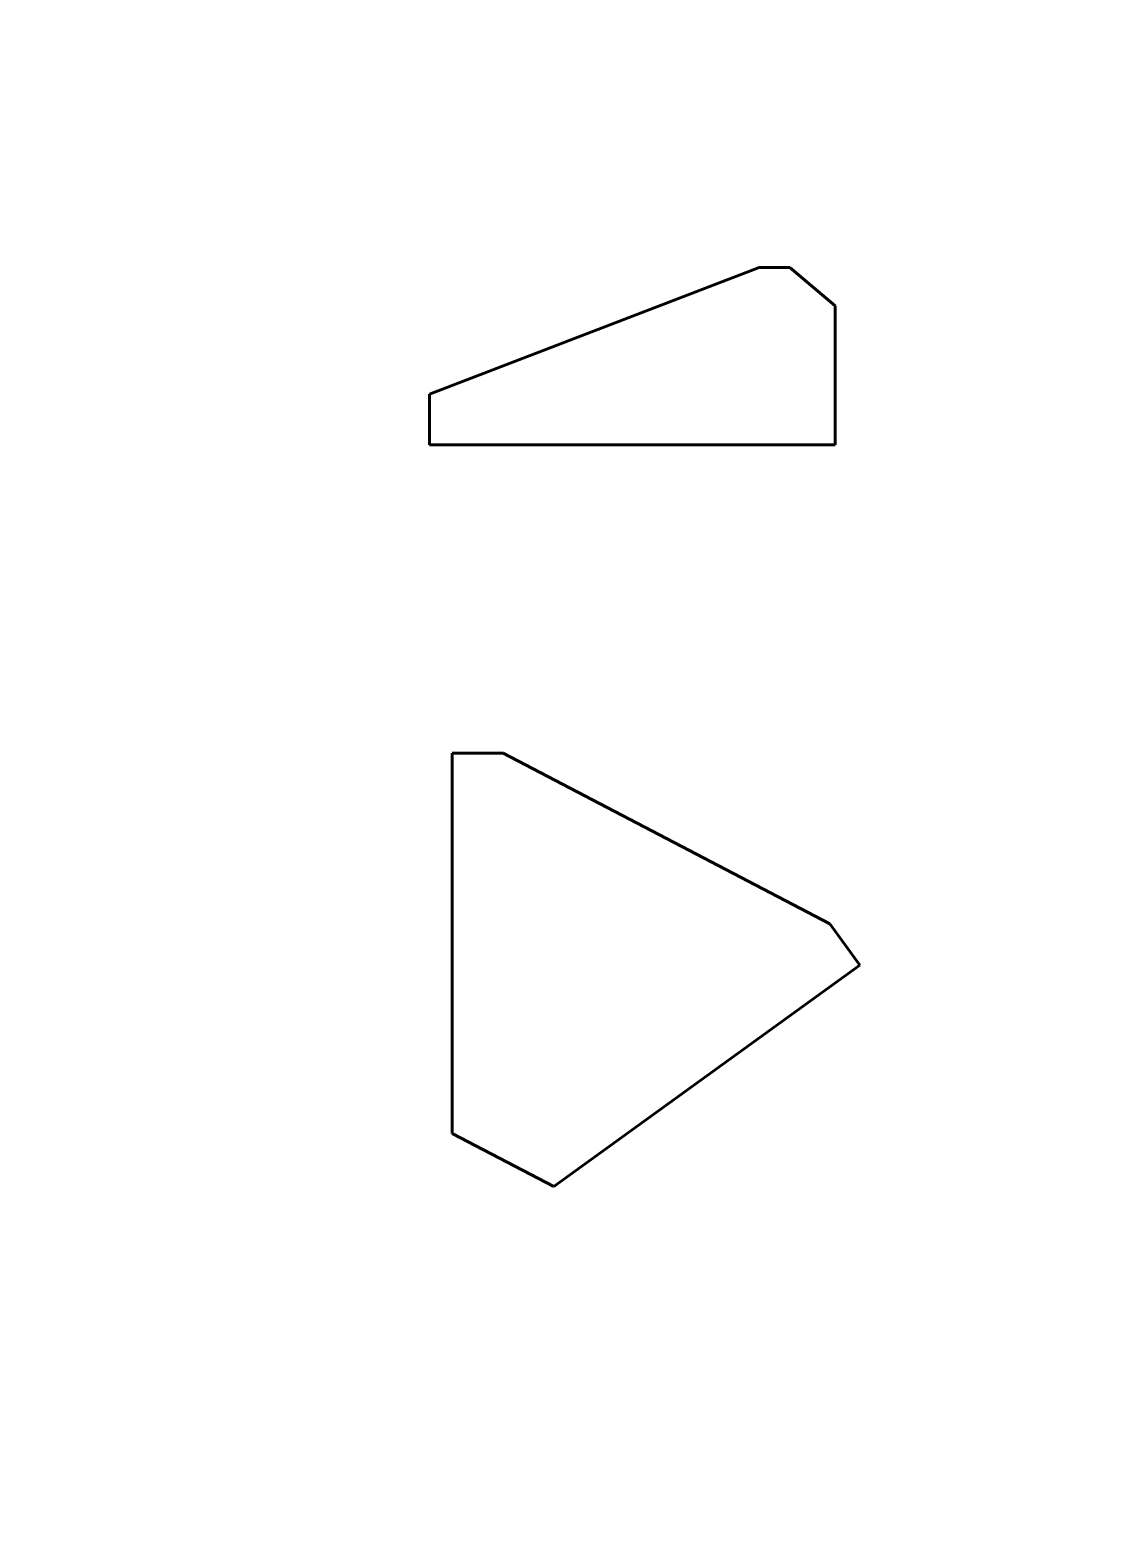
# Model space of a CAD drawing. Header units: millimetres. Extents: x 0 to 3150, y -266 to 488.
# Drawn here: x 1680 to 1890, y 0 to 297 of the extents above; entities that cross this region are included whole.
import ezdxf

# ---------------------------------------------------------------- set-up
doc = ezdxf.new("R2010")
doc.units = ezdxf.units.MM
doc.linetypes.add('K5LT_BASIC', pattern=[0])
doc.layers.add('Системный слой (1)', color=7, linetype='Continuous', true_color=0x909090)

msp = doc.modelspace()

# ---------------------------------------------------------------- linework, layer by layer
at = {"layer": 'Системный слой (1)', "color": 5, "linetype": 'K5LT_BASIC', "lineweight": 60, "true_color": 0x0000ff}
for p, q in [((1758.7776, 225.1866), (1823.7776, 250.1866)), ((1823.7776, 250.1866), (1829.8662, 250.1866)), ((1829.8662, 250.1866), (1838.7776, 242.6238)), ((1838.7776, 242.6238), (1838.7776, 215.1866)), ((1758.7776, 215.1866), (1758.7776, 225.1866)), ((1838.7776, 215.1866), (1758.7776, 215.1866)), ((1763.2706, 154.3672), (1763.2706, 79.3672)), ((1773.2706, 154.3672), (1763.2706, 154.3672)), ((1837.7561, 120.6994), (1773.2706, 154.3672)), ((1843.6188, 112.5983), (1837.7561, 120.6994)), ((1783.2706, 68.9252), (1843.6188, 112.5983)), ((1763.2706, 79.3672), (1783.2706, 68.9252))]:
    msp.add_line(p, q, dxfattribs=at)

doc.saveas('drawing.dxf')
